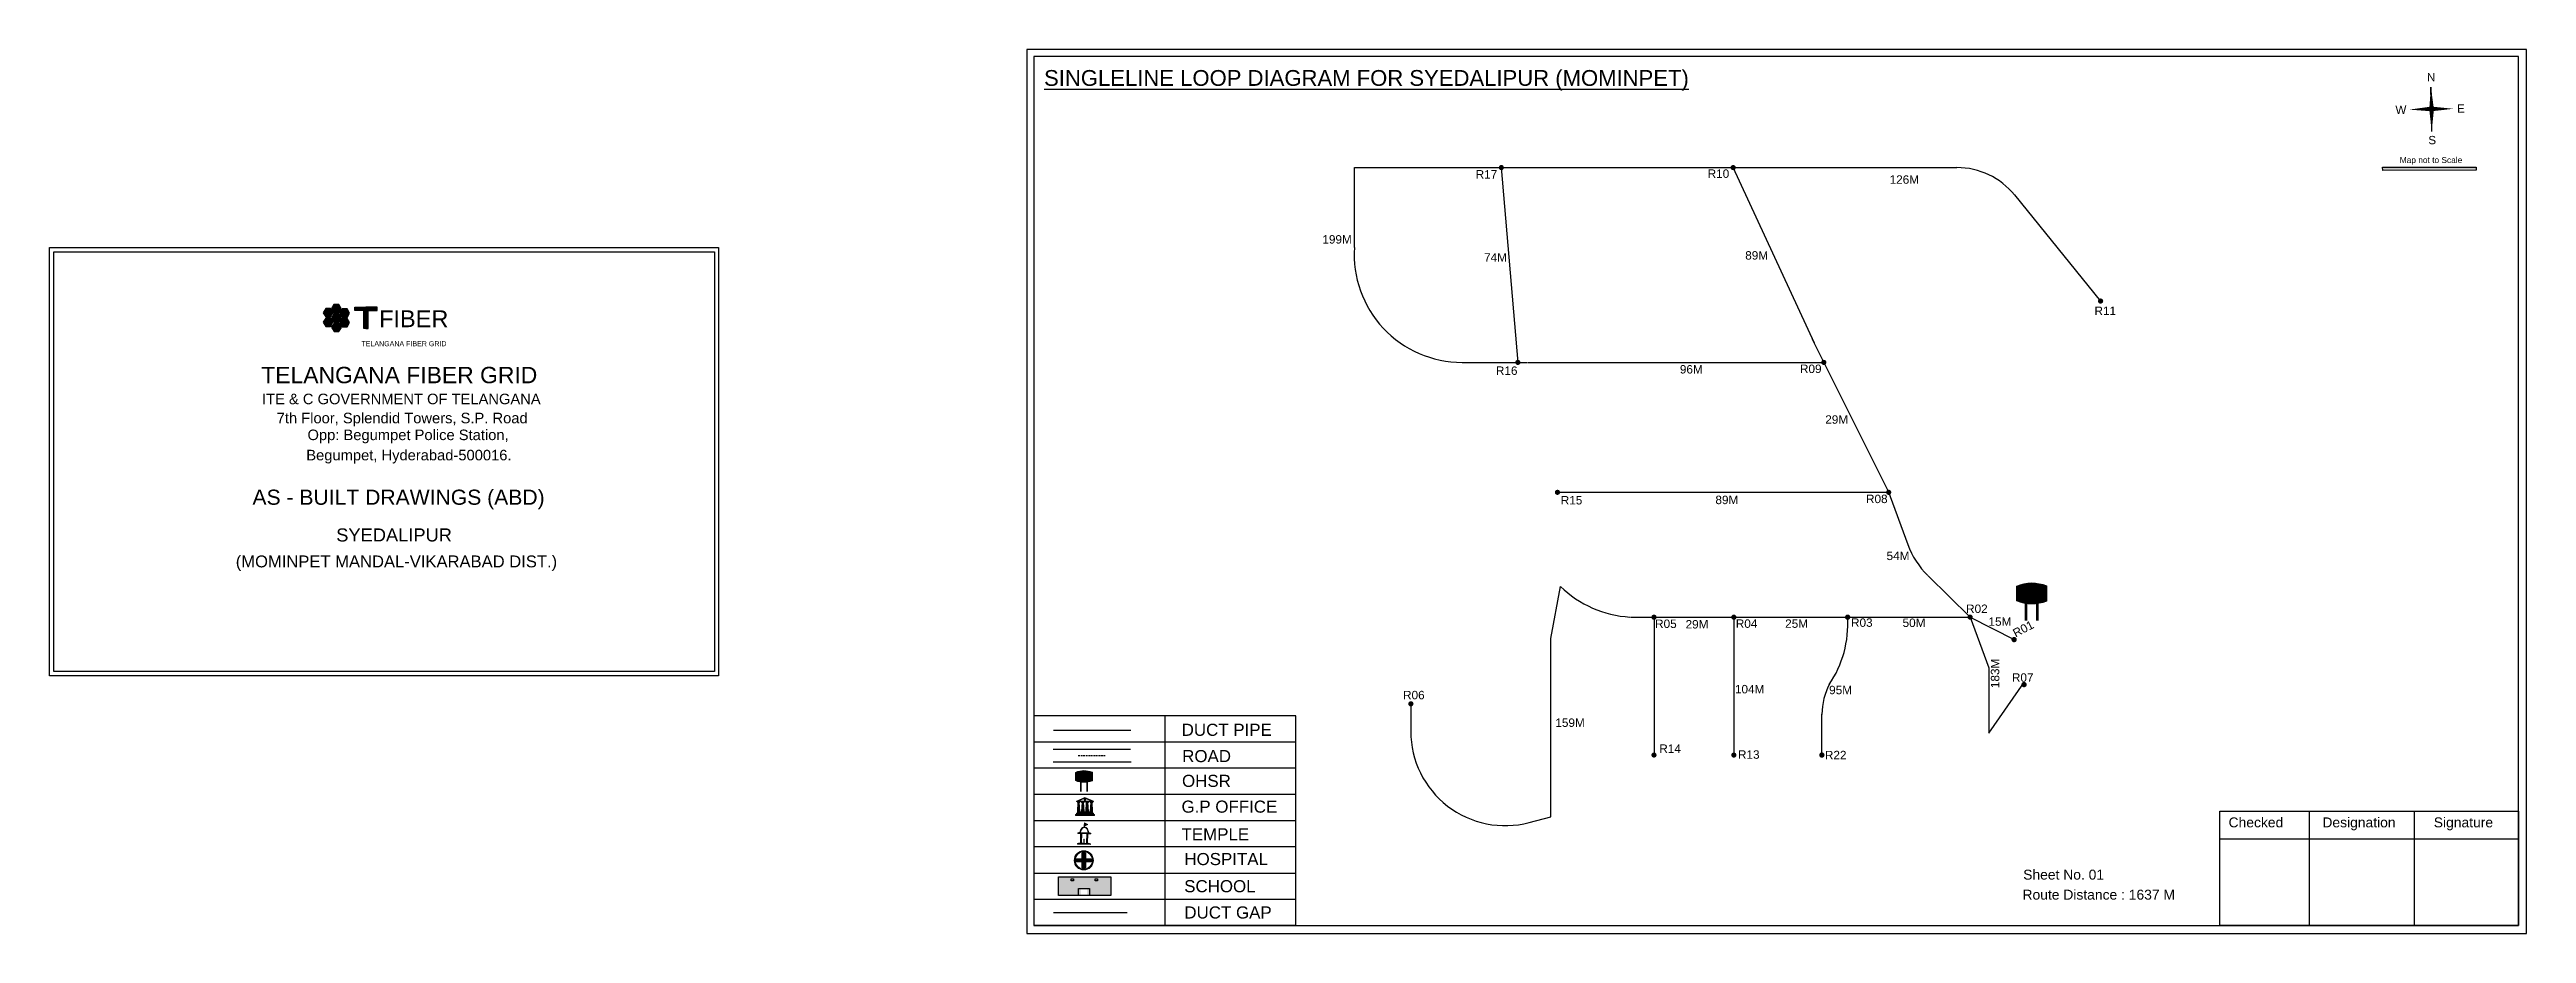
# Model space of a CAD drawing. Header units: inches. Extents: x 660 to 7040, y 655 to 1179.
# Drawn here: x 660 to 2131, y 655 to 1179 of the extents above; entities that cross this region are included whole.
import ezdxf
from ezdxf.enums import TextEntityAlignment as Align

# ---------------------------------------------------------------- set-up
doc = ezdxf.new("R2010")
doc.units = ezdxf.units.IN
doc.header["$MEASUREMENT"] = 0
doc.linetypes.add('DASHEDX2', pattern=[1.5, 1, -0.5])
for name, color, linetype in [('Asbuilt_title', 7, 'Continuous'), ('LANDMARK', 7, 'Continuous'), ('OHT', 7, 'Continuous'), ('pipe', 5, 'Continuous'), ('ROW', 5, 'Continuous')]:
    doc.layers.add(name, color=color, linetype=linetype)
doc.styles.add('200', font='swisse.ttf')
doc.styles.get("Standard").update_dxf_attribs({"font": 'arial.ttf'})

msp = doc.modelspace()

# ---------------------------------------------------------------- texts
at = {"color": 242, "true_color": 0xcd2027}
msp.add_text('%%USINGLELINE LOOP DIAGRAM FOR SYEDALIPUR (MOMINPET)', height=9.375, dxfattribs=at).set_placement((1250.6, 1157.9))
for s, height, rotation, p in [('N', 4.95, 1.0063, (2071.5, 1160.5)), ('E', 4.95, 1.0063, (2089.4, 1141.9)), ('W', 4.95, 1.0063, (2052.8, 1141.2)), ('S', 4.95, 1.0063, (2072.3, 1123.2)), ('R01', 5, 27.7304, (1827.3, 830.5)), ('183M', 5, 90, (1817.6, 800.5))]:
    msp.add_text(s, height=height, rotation=rotation).set_placement(p)
for s, height, p in [('R17', 5, (1506.8, 1102.9)), ('R10', 5, (1644.5, 1103.3)), ('126M', 5, (1752.5, 1099.8)), ('Map not to Scale', 3.542, (2055.3, 1112.1)), ('199M', 5, (1415.8, 1064.3)), ('89M', 5, (1666.8, 1054.8)), ('74M', 5, (1511.8, 1053.6)), ('R11', 5, (1874.1, 1021.9)), ('R16', 5, (1518.8, 986.4)), ('96M', 5, (1628, 987.2)), ('R09', 5, (1699.3, 987.5)), ('29M', 5, (1714.3, 957.4)), ('R15', 5, (1557.3, 909.5)), ('89M', 5, (1649.1, 909.7)), ('R08', 5, (1738.5, 910.3)), ('54M', 5, (1750.7, 876.5)), ('R05', 5, (1613.3, 836.2)), ('29M', 5, (1631.4, 835.9)), ('R04', 5, (1661.2, 836.3)), ('25M', 5, (1690.5, 836.3)), ('R03', 5, (1729.6, 836.9)), ('50M', 5, (1760.2, 836.8)), ('R02', 5, (1797.9, 845.1)), ('15M', 5, (1811.2, 837.5)), ('R07', 5, (1825.1, 804.3)), ('R06', 5, (1463.7, 793.9)), ('104M', 5, (1660.7, 797.4)), ('95M', 5, (1716.6, 796.9)), ('DUCT PIPE', 7.18, (1332.3, 772.2)), ('159M', 5, (1554.1, 777.5)), ('R14', 5, (1615.8, 762.1)), ('ROAD ', 7.18, (1332.6, 756.6)), ('R13', 5, (1662.5, 758.6)), ('R22', 5, (1714.1, 758.3)), ('OHSR', 7.18, (1332.5, 741.9)), ('G.P OFFICE', 7.18, (1332.2, 726.6)), ('Checked', 5.89, (1953.7, 717.9)), ('Designation', 5.886, (2009.4, 717.9)), ('Signature', 5.89, (2075.5, 717.9)), ('TEMPLE', 7.18, (1332.2, 710.2)), ('HOSPITAL', 7.18, (1333.9, 695.5)), ('Sheet No. 01', 5.886, (1831.8, 686.9)), ('SCHOOL', 7.18, (1333.8, 679.4)), ('Route Distance : 1637 M', 5.886, (1831.4, 675)), ('DUCT GAP', 7.18, (1333.9, 663.8))]:
    msp.add_text(s, height=height).set_placement(p)
at = {"color": 18, "true_color": 0x000000}
msp.add_text('FIBER', height=10, dxfattribs=at).set_placement((855.9, 1014.7))
at = {"color": 252, "true_color": 0x939598}
msp.add_text('TELANGANA FIBER GRID', height=3, dxfattribs=at).set_placement((845.4, 1003.4))
at = {"layer": 'ROW', "color": 5, "style": '200'}
for s, height, p in [(' TELANGANA FIBER GRID', 9.728, (866, 986.3)), ('ITE & C GOVERNMENT OF TELANGANA', 6.25, (869.1, 972.1)), ('7th Floor, Splendid Towers, S.P. Road', 6.25, (869.6, 960.8)), ('Begumpet, Hyderabad-500016.', 6.25, (873.6, 938.8)), ('Opp: Begumpet Police Station,', 6.25, (873.1, 950.8))]:
    msp.add_text(s, height=height, dxfattribs=at).set_placement(p, align=Align.MIDDLE_CENTER)
at = {"layer": 'ROW', "color": 6, "style": '200'}
msp.add_text('AS - BUILT DRAWINGS (ABD) ', height=8.975, dxfattribs=at).set_placement((869.2, 913.8), align=Align.MIDDLE_CENTER)
at = {"layer": 'ROW', "color": 1, "style": '200'}
for s, height, p in [('SYEDALIPUR', 7.76, (864.8, 891.4)), ('(MOMINPET MANDAL-VIKARABAD DIST.)', 7.043, (866.2, 875.7))]:
    msp.add_text(s, height=height, dxfattribs=at).set_placement(p, align=Align.MIDDLE_CENTER)

# ---------------------------------------------------------------- blocks, each defined once
blk = doc.blocks.new('OHT')
at = {"linetype": 'Continuous', "lineweight": 0, "true_color": 0x0ffffc}
blk.add_hatch(color=4, dxfattribs=at).paths.add_polyline_path([(0.012, 1), (0, 1, 0.101323), (-0.4, 0.916), (-0.4, 0.525, 0.194075), (0.399, 0.521), (0.399, 0.921, 0.097877)])
at = {"color": 4, "linetype": 'Continuous', "lineweight": 0, "true_color": 0x0ffffc, "flags": 128}
for points in [[(-0.4, 0.525), (-0.4, 0.916)], [(0.399, 0.521), (0.399, 0.921)]]:
    blk.add_lwpolyline(points, dxfattribs=at)
at = {"color": 4, "linetype": 'Continuous', "lineweight": 0, "true_color": 0x0ffffc, "const_width": 0.075, "flags": 128}
for points in [[(-0.15, 0), (-0.15, 0.475)], [(0.15, 0), (0.15, 0.473)]]:
    blk.add_lwpolyline(points, dxfattribs=at)
at = {"color": 4, "linetype": 'Continuous', "lineweight": 0, "true_color": 0x0ffffc}
for centre, radius, start, end in [((0.006, -0.019), 1.019, 67.31091, 113.47108), ((0.004, 1.513), 1.068, 247.76824, 291.70073)]:
    blk.add_arc(centre, radius, start, end, dxfattribs=at)
blk = doc.blocks.new('Government_Office')
at = {"linetype": 'Continuous', "lineweight": 0, "true_color": 0xff0000}
for points in [[(-0.5, 0.05), (0.5, 0.05), (0.5, 0), (-0.5, 0)], [(-0.45, 0.08), (-0.45, 0.12), (0.45, 0.12), (0.45, 0.08)], [(-0.4, 0.14), (-0.4, 0.18), (0.4, 0.18), (0.4, 0.14)]]:
    blk.add_hatch(color=1, dxfattribs=at).paths.add_polyline_path(points)
h = blk.add_hatch(color=1, dxfattribs=at)
h.paths.add_polyline_path([(0.44, 0.72), (0.45, 0.75), (0, 0.93), (-0.45, 0.75), (-0.44, 0.72)])
h.paths.add_polyline_path([(0.36, 0.75), (-0.36, 0.75), (0, 0.9)], flags=16)
h.paths.add_polyline_path([(0, 0.78, -1), (0, 0.87, -1)], flags=0)
h = blk.add_hatch(color=1, dxfattribs=at)
edge = h.paths.add_edge_path()
edge.add_line((-0.27, 0.2), (-0.3, 0.68))
edge.add_line((-0.3, 0.68), (-0.29, 0.68))
edge.add_arc((-0.28, 0.69), 0.0176, 225.304, 441.5659)
edge.add_line((-0.28, 0.7), (-0.39, 0.7))
edge.add_arc((-0.39, 0.69), 0.0176, 98.4341, 314.696)
edge.add_line((-0.38, 0.68), (-0.37, 0.68))
edge.add_line((-0.37, 0.68), (-0.4, 0.2))
edge.add_line((-0.4, 0.2), (-0.27, 0.2))
h = blk.add_hatch(color=1, dxfattribs=at)
edge = h.paths.add_edge_path()
edge.add_line((-0.05, 0.2), (-0.07, 0.68))
edge.add_line((-0.07, 0.68), (-0.07, 0.68))
edge.add_arc((-0.05, 0.69), 0.0176, 225.304, 441.5659)
edge.add_line((-0.05, 0.7), (-0.17, 0.7))
edge.add_arc((-0.17, 0.69), 0.0176, 98.4341, 314.696)
edge.add_line((-0.16, 0.68), (-0.15, 0.68))
edge.add_line((-0.15, 0.68), (-0.18, 0.2))
edge.add_line((-0.18, 0.2), (-0.05, 0.2))
h = blk.add_hatch(color=1, dxfattribs=at)
edge = h.paths.add_edge_path()
edge.add_arc((0, 0.83), 0.0467, 90, 270)
edge.add_arc((0, 0.83), 0.0467, 270, 450)
h = blk.add_hatch(color=1, dxfattribs=at)
edge = h.paths.add_edge_path()
edge.add_line((0.18, 0.2), (0.15, 0.68))
edge.add_line((0.15, 0.68), (0.16, 0.68))
edge.add_arc((0.17, 0.69), 0.0176, 225.304, 441.5659)
edge.add_line((0.17, 0.7), (0.05, 0.7))
edge.add_arc((0.05, 0.69), 0.0176, 98.4341, 314.696)
edge.add_line((0.07, 0.68), (0.07, 0.68))
edge.add_line((0.07, 0.68), (0.05, 0.2))
edge.add_line((0.05, 0.2), (0.18, 0.2))
h = blk.add_hatch(color=1, dxfattribs=at)
edge = h.paths.add_edge_path()
edge.add_line((0.4, 0.2), (0.37, 0.68))
edge.add_line((0.37, 0.68), (0.38, 0.68))
edge.add_arc((0.39, 0.69), 0.0176, 225.304, 441.5659)
edge.add_line((0.4, 0.7), (0.28, 0.7))
edge.add_arc((0.28, 0.69), 0.0176, 98.4341, 314.696)
edge.add_line((0.29, 0.68), (0.3, 0.68))
edge.add_line((0.3, 0.68), (0.27, 0.2))
edge.add_line((0.27, 0.2), (0.4, 0.2))
at = {"color": 1, "linetype": 'Continuous', "lineweight": 0, "true_color": 0xff0000, "flags": 128}
for points in [[(-0.5, 0.05), (0.5, 0.05), (0.5, 0), (-0.5, 0)], [(-0.45, 0.75), (-0.44, 0.72), (0.44, 0.72), (0.45, 0.75), (0, 0.93)], [(-0.45, 0.08), (-0.45, 0.12), (0.45, 0.12), (0.45, 0.08)], [(-0.4, 0.14), (-0.4, 0.18), (0.4, 0.18), (0.4, 0.14)], [(-0.36, 0.75), (0.36, 0.75), (0, 0.9)]]:
    blk.add_lwpolyline(points, close=True, dxfattribs=at)
for points in [[(-0.27, 0.2), (-0.3, 0.68), (-0.29, 0.68, 1.379694), (-0.28, 0.7), (-0.39, 0.7, 1.379694), (-0.38, 0.68), (-0.37, 0.68), (-0.4, 0.2)], [(-0.05, 0.2), (-0.07, 0.68), (-0.07, 0.68, 1.379694), (-0.05, 0.7), (-0.17, 0.7, 1.379694), (-0.16, 0.68), (-0.15, 0.68), (-0.18, 0.2)], [(0, 0.87, 1), (0, 0.78, 1)], [(0.18, 0.2), (0.15, 0.68), (0.16, 0.68, 1.379694), (0.17, 0.7), (0.05, 0.7, 1.379694), (0.07, 0.68), (0.07, 0.68), (0.05, 0.2)], [(0.4, 0.2), (0.37, 0.68), (0.38, 0.68, 1.379694), (0.4, 0.7), (0.28, 0.7, 1.379694), (0.29, 0.68), (0.3, 0.68), (0.27, 0.2)]]:
    blk.add_lwpolyline(points, format="xyb", close=True, dxfattribs=at)
blk = doc.blocks.new('Temple')
at = {"linetype": 'Continuous', "lineweight": 0, "true_color": 0xff0000}
h = blk.add_hatch(color=1, dxfattribs=at)
edge = h.paths.add_edge_path()
edge.add_line((0.17, 0.49), (0.22, 0.49))
edge.add_line((0.22, 0.49), (0.22, 0.5))
edge.add_line((0.22, 0.5), (0.31, 0.5))
edge.add_line((0.31, 0.5), (0.31, 0.53))
edge.add_line((0.31, 0.53), (0.26, 0.53))
edge.add_line((0.26, 0.53), (0.26, 0.54))
edge.add_line((0.26, 0.54), (0.2, 0.54))
edge.add_spline(control_points=[(0.2, 0.54), (0.2, 0.59), (0.19, 0.64), (0.14, 0.74), (0.09, 0.79), (0.03, 0.8), (0.02, 0.81), (0.01, 0.81)], knot_values=[4.712389, 4.712389, 4.712389, 4.712389, 5.278166, 5.278166, 6.117402, 6.117402, 6.223801, 6.223801, 6.223801, 6.223801], degree=3, periodic=0)
edge.add_line((0.01, 0.81), (0.01, 0.79))
edge.add_line((0.01, 0.79), (-0.01, 0.79))
edge.add_line((-0.01, 0.79), (-0.01, 0.81))
edge.add_spline(control_points=[(-0.01, 0.81), (-0.05, 0.8), (-0.1, 0.78), (-0.17, 0.7), (-0.2, 0.63), (-0.2, 0.55), (-0.2, 0.55), (-0.2, 0.54)], knot_values=[6.343965, 6.343965, 6.343965, 6.343965, 6.956638, 6.956638, 7.795874, 7.795874, 7.853982, 7.853982, 7.853982, 7.853982], degree=3, periodic=0)
edge.add_line((-0.2, 0.54), (-0.26, 0.54))
edge.add_line((-0.26, 0.54), (-0.26, 0.53))
edge.add_line((-0.26, 0.53), (-0.31, 0.53))
edge.add_line((-0.31, 0.53), (-0.31, 0.5))
edge.add_line((-0.31, 0.5), (-0.22, 0.5))
edge.add_line((-0.22, 0.5), (-0.22, 0.49))
edge.add_line((-0.22, 0.49), (-0.17, 0.49))
edge.add_line((-0.17, 0.49), (-0.17, 0.07))
edge.add_arc((-0.2, 0.07), 0.03, -90, 0, ccw=False)
edge.add_line((-0.2, 0.04), (-0.26, 0.04))
edge.add_line((-0.26, 0.04), (-0.26, 0.03))
edge.add_line((-0.26, 0.03), (-0.31, 0.03))
edge.add_line((-0.31, 0.03), (-0.31, 0))
edge.add_line((-0.31, 0), (0.31, 0))
edge.add_line((0.31, 0), (0.31, 0.03))
edge.add_line((0.31, 0.03), (0.26, 0.03))
edge.add_line((0.26, 0.03), (0.26, 0.04))
edge.add_line((0.26, 0.04), (0.2, 0.04))
edge.add_arc((0.2, 0.07), 0.03, 180, 270, ccw=False)
edge.add_line((0.17, 0.07), (0.17, 0.49))
h.paths.add_polyline_path([(0.12, 0.07, -0.414214), (0.1, 0.04), (0.05, 0.04), (0.05, 0.03), (-0.05, 0.03), (-0.05, 0.04), (-0.1, 0.04, -0.414214), (-0.12, 0.07), (-0.12, 0.5), (0.12, 0.5)], flags=16)
edge = h.paths.add_edge_path(flags=16)
edge.add_ellipse((0, 0.54), major_axis=(0, 0.242), ratio=0.722808, start_angle=270, end_angle=450, ccw=False)
edge.add_line((0.17, 0.54), (-0.17, 0.54))
h.paths.add_polyline_path([(0.01, 0.23), (0.01, 0.07), (-0.01, 0.07), (-0.01, 0.23)], flags=0)
at = {"linetype": 'Continuous', "lineweight": 0, "true_color": 0xe66000}
blk.add_hatch(color=32, dxfattribs=at).paths.add_polyline_path([(-0.01, 1), (0.15, 0.93), (0, 0.85)])
at = {"linetype": 'Continuous', "lineweight": 0, "true_color": 0xff0000}
h = blk.add_hatch(color=1, dxfattribs=at)
edge = h.paths.add_edge_path()
edge.add_line((0.01, 0.86), (0, 0.85))
edge.add_line((0, 0.85), (0, 0.93))
edge.add_line((0, 0.93), (-0.01, 0.93))
edge.add_line((-0.01, 0.93), (-0.01, 0.81))
edge.add_spline(control_points=[(-0.01, 0.81), (0, 0.81), (0, 0.81), (0.01, 0.81)], knot_values=[6.223801, 6.223801, 6.223801, 6.223801, 6.343965, 6.343965, 6.343965, 6.343965], degree=3, periodic=0)
edge.add_line((0.01, 0.81), (0.01, 0.86))
h = blk.add_hatch(color=1, dxfattribs=at)
edge = h.paths.add_edge_path()
edge.add_line((0.01, 0.79), (0.01, 0.81))
edge.add_spline(control_points=[(0.01, 0.81), (0, 0.81), (0, 0.81), (-0.01, 0.81)], knot_values=[6.223801, 6.223801, 6.223801, 6.223801, 6.343965, 6.343965, 6.343965, 6.343965], degree=3, periodic=0)
edge.add_line((-0.01, 0.81), (-0.01, 0.79))
edge.add_line((-0.01, 0.79), (0.01, 0.79))
at = {"color": 1, "linetype": 'Continuous', "lineweight": 0, "true_color": 0xff0000, "flags": 128}
blk.add_lwpolyline([(0.2, 0.54), (0.26, 0.54), (0.26, 0.53), (0.31, 0.53), (0.31, 0.5), (0.22, 0.5), (0.22, 0.49), (0.17, 0.49), (0.17, 0.07, 0.414214), (0.2, 0.04), (0.26, 0.04), (0.26, 0.03), (0.31, 0.03), (0.31, 0), (-0.31, 0), (-0.31, 0.03), (-0.26, 0.03), (-0.26, 0.04), (-0.2, 0.04, 0.414214), (-0.17, 0.07), (-0.17, 0.49), (-0.22, 0.49), (-0.22, 0.5), (-0.31, 0.5), (-0.31, 0.53), (-0.26, 0.53), (-0.26, 0.54), (-0.2, 0.54)], format="xyb", dxfattribs=at)
blk.add_lwpolyline([(-0.17, 0.54), (0.17, 0.54)], dxfattribs=at)
blk.add_lwpolyline([(0.12, 0.5), (0.12, 0.07, -0.414214), (0.1, 0.04), (0.05, 0.04), (0.05, 0.03), (-0.05, 0.03), (-0.05, 0.04), (-0.1, 0.04, -0.414214), (-0.12, 0.07), (-0.12, 0.5)], format="xyb", close=True, dxfattribs=at)
at = {"color": 32, "linetype": 'Continuous', "lineweight": 0, "true_color": 0xe66000, "flags": 128}
blk.add_lwpolyline([(-0.01, 1), (0.15, 0.93), (0, 0.85), (-0.01, 1)], dxfattribs=at)
at = {"color": 1, "linetype": 'Continuous', "lineweight": 0, "true_color": 0xff0000, "flags": 128}
for points in [[(0.01, 0.93), (-0.01, 0.93), (-0.01, 0.79), (0.01, 0.79)], [(0.01, 0.23), (-0.01, 0.23), (-0.01, 0.07), (0.01, 0.07)]]:
    blk.add_lwpolyline(points, close=True, dxfattribs=at)
at = {"color": 1, "linetype": 'Continuous', "lineweight": 0, "true_color": 0xff0000}
blk.add_ellipse((0, 0.54), major_axis=(0, 0.242), ratio=0.722808, start_param=4.712389, end_param=7.853982, dxfattribs=at)
blk.add_open_spline([(0.2, 0.54), (0.2, 0.59), (0.19, 0.64), (0.14, 0.74), (0.09, 0.79), (-0.02, 0.82), (-0.08, 0.79), (-0.17, 0.7), (-0.2, 0.63), (-0.2, 0.55), (-0.2, 0.55), (-0.2, 0.54)], degree=3, knots=[4.712389, 4.712389, 4.712389, 4.712389, 5.278166, 5.278166, 6.117402, 6.117402, 6.956638, 6.956638, 7.795874, 7.795874, 7.853982, 7.853982, 7.853982, 7.853982], dxfattribs=at)
blk = doc.blocks.new('*U11')
at = {"color": 0, "linetype": 'DASHEDX2', "transparency": 16777216}
blk.add_line((-8.2, 0), (8, 0), dxfattribs=at)
blk = doc.blocks.new('Hospital')
at = {"linetype": 'Continuous', "lineweight": 0, "true_color": 0x000000}
h = blk.add_hatch(color=18, dxfattribs=at)
h.paths.add_polyline_path([(-0.5, 0, 1), (0.5, 0, 1)])
h.paths.add_polyline_path([(0.45, 0, -1), (-0.45, 0, -1)], flags=16)
at = {"linetype": 'Continuous', "true_color": 0xff0000}
blk.add_hatch(color=1, dxfattribs=at).paths.add_polyline_path([(-0.39, 0.08), (-0.08, 0.08), (-0.08, 0.39), (0.08, 0.39), (0.08, 0.08), (0.39, 0.08), (0.39, -0.08), (0.08, -0.08), (0.08, -0.39), (-0.08, -0.39), (-0.08, -0.08), (-0.39, -0.08)])
at = {"color": 1, "linetype": 'Continuous', "true_color": 0xff0000, "flags": 128}
blk.add_lwpolyline([(-0.39, 0.08), (-0.08, 0.08), (-0.08, 0.39), (0.08, 0.39), (0.08, 0.08), (0.39, 0.08), (0.39, -0.08), (0.08, -0.08), (0.08, -0.39), (-0.08, -0.39), (-0.08, -0.08), (-0.39, -0.08)], close=True, dxfattribs=at)
at = {"color": 18, "linetype": 'Continuous', "lineweight": 0, "true_color": 0x000000}
for radius in [0.5, 0.446]:
    blk.add_circle((0, 0), radius, dxfattribs=at)

# ---------------------------------------------------------------- hatches: boundary and pattern name
at = {"ltscale": 0.5}
h = msp.add_hatch(color=5, dxfattribs=at)
h.dxf.hatch_style = 1
h.paths.add_polyline_path([(1523.6, 1109.4, 1), (1520.5, 1109.4, 1)])
h = msp.add_hatch(color=5, dxfattribs=at)
h.dxf.hatch_style = 1
h.paths.add_polyline_path([(1661.2, 1109.4, 1), (1658.1, 1109.4, 1)])
at = {"true_color": 0x0093dd}
h = msp.add_hatch(color=142, dxfattribs=at)
h.dxf.hatch_style = 1
h.paths.add_polyline_path([(2045.1, 1109.6), (2045.2, 1107.7), (2100.7, 1107.8), (2100.7, 1109.7)])
at = {"ltscale": 0.5}
h = msp.add_hatch(color=5, dxfattribs=at)
h.dxf.hatch_style = 1
h.paths.add_polyline_path([(1879.3, 1030.2, 1), (1876.2, 1030.2, 1)])
h = msp.add_hatch(color=256)
h.set_gradient(color1=(102, 0, 204), color2=(102, 0, 204), tint=1)
h.paths.add_polyline_path([(832, 1017.7), (833.4, 1020.2), (832, 1022.7), (829.1, 1022.7), (827.7, 1020.2), (829.1, 1017.7)])
h.paths.add_polyline_path([(832, 1023.2), (833.4, 1025.7), (832, 1028.2), (829.1, 1028.2), (827.7, 1025.7), (829.1, 1023.2)])
h.paths.add_polyline_path([(822.8, 1023.3), (824.2, 1020.8), (827.1, 1020.8), (828.5, 1023.2), (827.1, 1025.7), (824.2, 1025.7)])
h.paths.add_polyline_path([(824.2, 1015.1), (827.1, 1015.1), (828.5, 1017.6), (827.1, 1020.1), (824.2, 1020.1), (822.8, 1017.6)])
h.paths.add_polyline_path([(827.7, 1014.7), (829.2, 1012.2), (832, 1012.2), (833.5, 1014.6), (832, 1017.1), (829.2, 1017.1)])
h.paths.add_polyline_path([(834, 1014.9), (836.9, 1014.9), (838.3, 1017.4), (836.9, 1019.9), (834, 1019.9), (832.6, 1017.4)])
h.paths.add_polyline_path([(836.9, 1025.5), (834, 1025.5), (832.6, 1023), (834, 1020.5), (836.9, 1020.5), (838.3, 1023)])
h = msp.add_hatch(color=256)
h.set_gradient(color1=(102, 0, 204), color2=(102, 0, 204), tint=1)
h.paths.add_polyline_path([(849.4, 1024.5), (854.7, 1024.5), (854.7, 1026.6), (848.1, 1026.6), (841.5, 1026.6), (841.5, 1024.5), (846.8, 1024.5), (846.8, 1014), (848.1, 1014), (849.4, 1014)])
h = msp.add_hatch(color=5, dxfattribs=at)
h.dxf.hatch_style = 1
h.paths.add_polyline_path([(1533.4, 993.8, 1), (1530.3, 993.8, 1)])
h = msp.add_hatch(color=5, dxfattribs=at)
h.dxf.hatch_style = 1
h.paths.add_polyline_path([(1715, 993.8, 1), (1711.9, 993.8, 1)])
h = msp.add_hatch(color=5, dxfattribs=at)
h.dxf.hatch_style = 1
h.paths.add_polyline_path([(1556.9, 916.7, 1), (1553.8, 916.7, 1)])
h = msp.add_hatch(color=5, dxfattribs=at)
h.dxf.hatch_style = 1
h.paths.add_polyline_path([(1753.5, 916.7, 1), (1750.4, 916.7, 1)])
h = msp.add_hatch(color=5, dxfattribs=at)
h.dxf.hatch_style = 1
h.paths.add_polyline_path([(1614.2, 842.6, 1), (1611.1, 842.6, 1)])
h = msp.add_hatch(color=5, dxfattribs=at)
h.dxf.hatch_style = 1
h.paths.add_polyline_path([(1661.6, 842.6, 1), (1658.5, 842.6, 1)])
h = msp.add_hatch(color=5, dxfattribs=at)
h.dxf.hatch_style = 1
h.paths.add_polyline_path([(1729.2, 842.6, 1), (1726, 842.6, 1)])
h = msp.add_hatch(color=5, dxfattribs=at)
h.dxf.hatch_style = 1
h.paths.add_polyline_path([(1801.9, 842.6, 1), (1798.8, 842.6, 1)])
h = msp.add_hatch(color=5, dxfattribs=at)
h.dxf.hatch_style = 1
h.paths.add_polyline_path([(1828, 829.3, 1), (1824.8, 829.3, 1)])
h = msp.add_hatch(color=5, dxfattribs=at)
h.dxf.hatch_style = 1
h.paths.add_polyline_path([(1833.9, 802.6, 1), (1830.7, 802.6, 1)])
h = msp.add_hatch(color=5, dxfattribs=at)
h.dxf.hatch_style = 1
h.paths.add_polyline_path([(1469.9, 791.2, 1), (1466.8, 791.2, 1)])
h = msp.add_hatch(color=5, dxfattribs=at)
h.dxf.hatch_style = 1
h.paths.add_polyline_path([(1614.2, 760.8, 1), (1611.1, 760.8, 1)])
h = msp.add_hatch(color=5, dxfattribs=at)
h.dxf.hatch_style = 1
h.paths.add_polyline_path([(1661.6, 760.8, 1), (1658.5, 760.8, 1)])
h = msp.add_hatch(color=5, dxfattribs=at)
h.dxf.hatch_style = 1
h.paths.add_polyline_path([(1713.9, 760.8, 1), (1710.7, 760.8, 1)])
at = {"true_color": 0xc8c92d}
h = msp.add_hatch(color=52, dxfattribs=at)
h.dxf.hatch_style = 1
h.paths.add_polyline_path([(1265.3, 688.6), (1259.2, 688.6), (1259.2, 677.5), (1265.3, 677.5)])
h.paths.add_polyline_path([(1290.2, 688.6), (1284, 688.6), (1284, 677.5), (1290.2, 677.5)])
at = {"true_color": 0x293189}
h = msp.add_hatch(color=177, dxfattribs=at)
h.dxf.hatch_style = 1
h.paths.add_polyline_path([(1284, 688.6), (1265.3, 688.6), (1265.3, 677.5), (1272.3, 677.5), (1272.3, 681.2), (1276.2, 681.2), (1276.2, 677.5), (1284, 677.5)])
h.paths.add_polyline_path([(1268, 686.2), (1266.6, 686.2), (1266.6, 687.4), (1268, 687.4)], flags=16)
h.paths.add_polyline_path([(1280.9, 686.2), (1280.9, 687.4), (1282.3, 687.4), (1282.3, 686.2)], flags=16)

# ---------------------------------------------------------------- linework, layer by layer
for p, q in [((2074.3, 1130.9), (2073.8, 1157.2)), ((841.5, 1024.5), (841.5, 1026.6)), ((841.5, 1026.6), (848.1, 1026.6)), ((846.8, 1024.5), (841.5, 1024.5)), ((846.8, 1014), (846.8, 1024.5)), ((854.7, 1026.6), (848.1, 1026.6)), ((849.4, 1014), (849.4, 1024.5)), ((849.4, 1024.5), (854.7, 1024.5)), ((854.7, 1024.5), (854.7, 1026.6)), ((848.1, 1014), (846.8, 1014)), ((849.4, 1014), (848.1, 1014)), ((848.1, 1014), (849.4, 1014)), ((1244.5, 784.1), (1244.5, 659.6)), ((1322.3, 784.1), (1322.3, 659.6)), ((1400, 768.5), (1244.5, 768.5)), ((1400, 753), (1244.5, 753)), ((1256.1, 764.2), (1302, 764.2)), ((1256.1, 756.7), (1302.3, 756.7)), ((1400, 737.4), (1244.5, 737.4)), ((1400, 721.8), (1244.5, 721.8)), ((1400, 706.3), (1244.5, 706.3)), ((1244.5, 690.7), (1400, 690.7)), ((1244.5, 675.2), (1400, 675.2)), ((1400, 659.6), (1244.5, 659.6))]:
    msp.add_line(p, q)
at = {"color": 1}
msp.add_line((2073.8, 1157.2), (2074.1, 1144), dxfattribs=at)
at = {"color": 242, "true_color": 0xcd2027}
for p, q in [((2001.6, 727.5), (2001.6, 659.6)), ((2063.8, 727.5), (2063.8, 659.6)), ((1948.6, 711), (2125.8, 711))]:
    msp.add_line(p, q, dxfattribs=at)
for points in [[(1240.4, 1179.4), (1240.4, 654.9), (2130.5, 654.9), (2130.5, 1179.4)], [(1244.5, 1175.4), (1244.5, 659.6), (2125.8, 659.6), (2125.8, 1175.4)], [(824.2, 1020.8), (827.1, 1020.8), (828.5, 1023.2), (827.1, 1025.7), (824.2, 1025.7), (822.8, 1023.3)], [(824.2, 1015.1), (827.1, 1015.1), (828.5, 1017.6), (827.1, 1020.1), (824.2, 1020.1), (822.8, 1017.6)], [(829.1, 1023.2), (832, 1023.2), (833.4, 1025.7), (832, 1028.2), (829.1, 1028.2), (827.7, 1025.7)], [(829.1, 1017.7), (832, 1017.7), (833.4, 1020.2), (832, 1022.7), (829.1, 1022.7), (827.7, 1020.2)], [(829.2, 1012.2), (832, 1012.2), (833.5, 1014.6), (832, 1017.1), (829.2, 1017.1), (827.7, 1014.7)], [(834, 1020.5), (836.9, 1020.5), (838.3, 1023), (836.9, 1025.5), (834, 1025.5), (832.6, 1023)], [(834, 1014.9), (836.9, 1014.9), (838.3, 1017.4), (836.9, 1019.9), (834, 1019.9), (832.6, 1017.4)], [(1290.3, 688.6), (1290.3, 677.5), (1259.2, 677.5), (1259.2, 688.6)], [(1268, 687.4), (1268, 686.2), (1266.6, 686.2), (1266.6, 687.4)], [(1280.9, 686.2), (1280.9, 687.4), (1282.3, 687.4), (1282.3, 686.2)]]:
    msp.add_lwpolyline(points, close=True)
at = {"color": 142, "true_color": 0x0093dd}
msp.add_lwpolyline([(2100.7, 1107.8), (2045.2, 1107.7), (2045.1, 1109.6), (2100.7, 1109.7), (2100.7, 1107.8)], dxfattribs=at)
for points in [[(1400, 659.6), (1400, 784.1), (1244.5, 784.1)], [(1271, 677.5), (1271, 681.6), (1277.5, 681.6), (1277.5, 677.5)]]:
    msp.add_lwpolyline(points)
at = {"color": 242, "true_color": 0xcd2027}
msp.add_lwpolyline([(2125.8, 659.6), (1948.6, 659.6), (1948.6, 727.5), (2125.8, 727.5)], close=True, dxfattribs=at)
at = {"color": 1}
msp.add_solid([(2072.8, 1144), (2075.6, 1144.1), (2073.8, 1157.2)], dxfattribs=at)
for points in [[(2074.1, 1142.8), (2074.1, 1145.6), (2060.9, 1143.8)], [(2072.8, 1144), (2075.6, 1144.1), (2074.3, 1130.9)], [(2074.1, 1142.8), (2074.1, 1145.6), (2087.2, 1144.3)]]:
    msp.add_solid(points)
at = {"layer": 'Asbuilt_title'}
for points in [[(660.3, 807.9), (660.3, 1061.9), (1057.4, 1061.9), (1057.4, 807.9)], [(662.8, 810.4), (662.8, 1059.5), (1054.9, 1059.5), (1054.9, 810.4)]]:
    msp.add_lwpolyline(points, close=True, dxfattribs=at)
at = {"layer": 'OHT', "color": 5}
msp.add_line((1256.3, 775.6), (1302.2, 775.6), dxfattribs=at)
at = {"layer": 'OHT', "color": 1}
msp.add_line((1256.3, 667.4), (1299.9, 667.4), dxfattribs=at)
at = {"layer": 'pipe'}
for p, q in [((1434.8, 1062), (1434.8, 1109.4)), ((1434.8, 1109.4), (1498.7, 1109.4)), ((1498.7, 1109.4), (1536.1, 1109.4)), ((1522, 1109.4), (1531.8, 993.8)), ((1535.6, 1109.4), (1675.1, 1109.4)), ((1707.9, 1005.2), (1659.7, 1109.4)), ((1672.3, 1109.4), (1792.5, 1109.4)), ((1826.6, 1093.2), (1877.7, 1030.2)), ((1751.8, 917.2), (1706.5, 1007.8)), ((1498.7, 993.8), (1537.3, 993.8)), ((1537.8, 993.8), (1713.5, 993.8)), ((1555, 916.7), (1752, 916.7)), ((1751.5, 917.9), (1763.3, 885.8)), ((1551.5, 830), (1557.1, 860.9)), ((1800.4, 842.6), (1775.3, 867.2)), ((1598.7, 842.6), (1654.1, 842.6)), ((1612.7, 842.6), (1612.7, 760.8)), ((1654.1, 842.6), (1721.7, 842.6)), ((1660.1, 842.6), (1660.1, 760.8)), ((1721.7, 842.6), (1800.4, 842.6)), ((1800.4, 842.6), (1811.4, 812.5)), ((1800.4, 842.6), (1826.4, 829.3)), ((1551.5, 754.5), (1551.5, 830)), ((1811.4, 812.5), (1811.4, 773.7)), ((1811.4, 773.7), (1832.2, 803.6)), ((1468.3, 791.2), (1468.3, 774.9)), ((1712.3, 760.8), (1712.3, 785)), ((1551.5, 724.1), (1551.5, 754.5)), ((1538.6, 720.7), (1551.5, 724.1))]:
    msp.add_line(p, q, dxfattribs=at)
for centre, radius, start, end in [((1792.5, 1065.4), 44, 39.0683, 90), ((1498.7, 1057.8), 64, 176.2099, 270), ((1810.2, 903), 50, 200.11, 225.609), ((1601.9, 906.6), 64, 225.5864, 266.817), ((1663.7, 838.6), 64, 325.815, 3.5953), ((1751.5, 784.6), 39.2, 151.6684, 179.4803), ((1524.3, 774.9), 56, 180, 284.7604)]:
    msp.add_arc(centre, radius, start, end, dxfattribs=at)

# ---------------------------------------------------------------- block references
at = {"linetype": 'DASHEDX2'}
msp.add_blockref('*U11', (1279.1, 760.5), dxfattribs=at)
at = {"layer": 'LANDMARK'}
for name, p, xscale, yscale, zscale in [('Government_Office', (1274.9, 725), 11.32114773247135, 11.32114773247135, 11.32114773247135), ('Hospital', (1274.2, 698.3), 11.41772014427468, 11.41772014427468, 11.41772014427468)]:
    msp.add_blockref(name, p, dxfattribs=dict(at, xscale=xscale, yscale=yscale, zscale=zscale))
at = {"layer": 'LANDMARK', "xscale": 12.62452535729322, "yscale": 12.62452535729322, "zscale": 12.62452535729322, "rotation": 358.3713438591284}
msp.add_blockref('Temple', (1274.3, 707.9), dxfattribs=at)
at = {"layer": 'OHT'}
for p, xscale, yscale, zscale in [((1836.8, 840.5), 22.41341502807723, 22.41341502807723, 22.41341502807723), ((1274.3, 739.1), 12.45189723782068, 12.45189723782068, 12.45189723782068)]:
    msp.add_blockref('OHT', p, dxfattribs=dict(at, xscale=xscale, yscale=yscale, zscale=zscale))

msp.set_redraw_order([(e.dxf.handle, doc.entitydb.next_handle()) for e in msp.query("TEXT MTEXT ATTDEF DIMENSION ARC_DIMENSION")])  # texts and dimensions are drawn at this point

doc.saveas('drawing.dxf')
